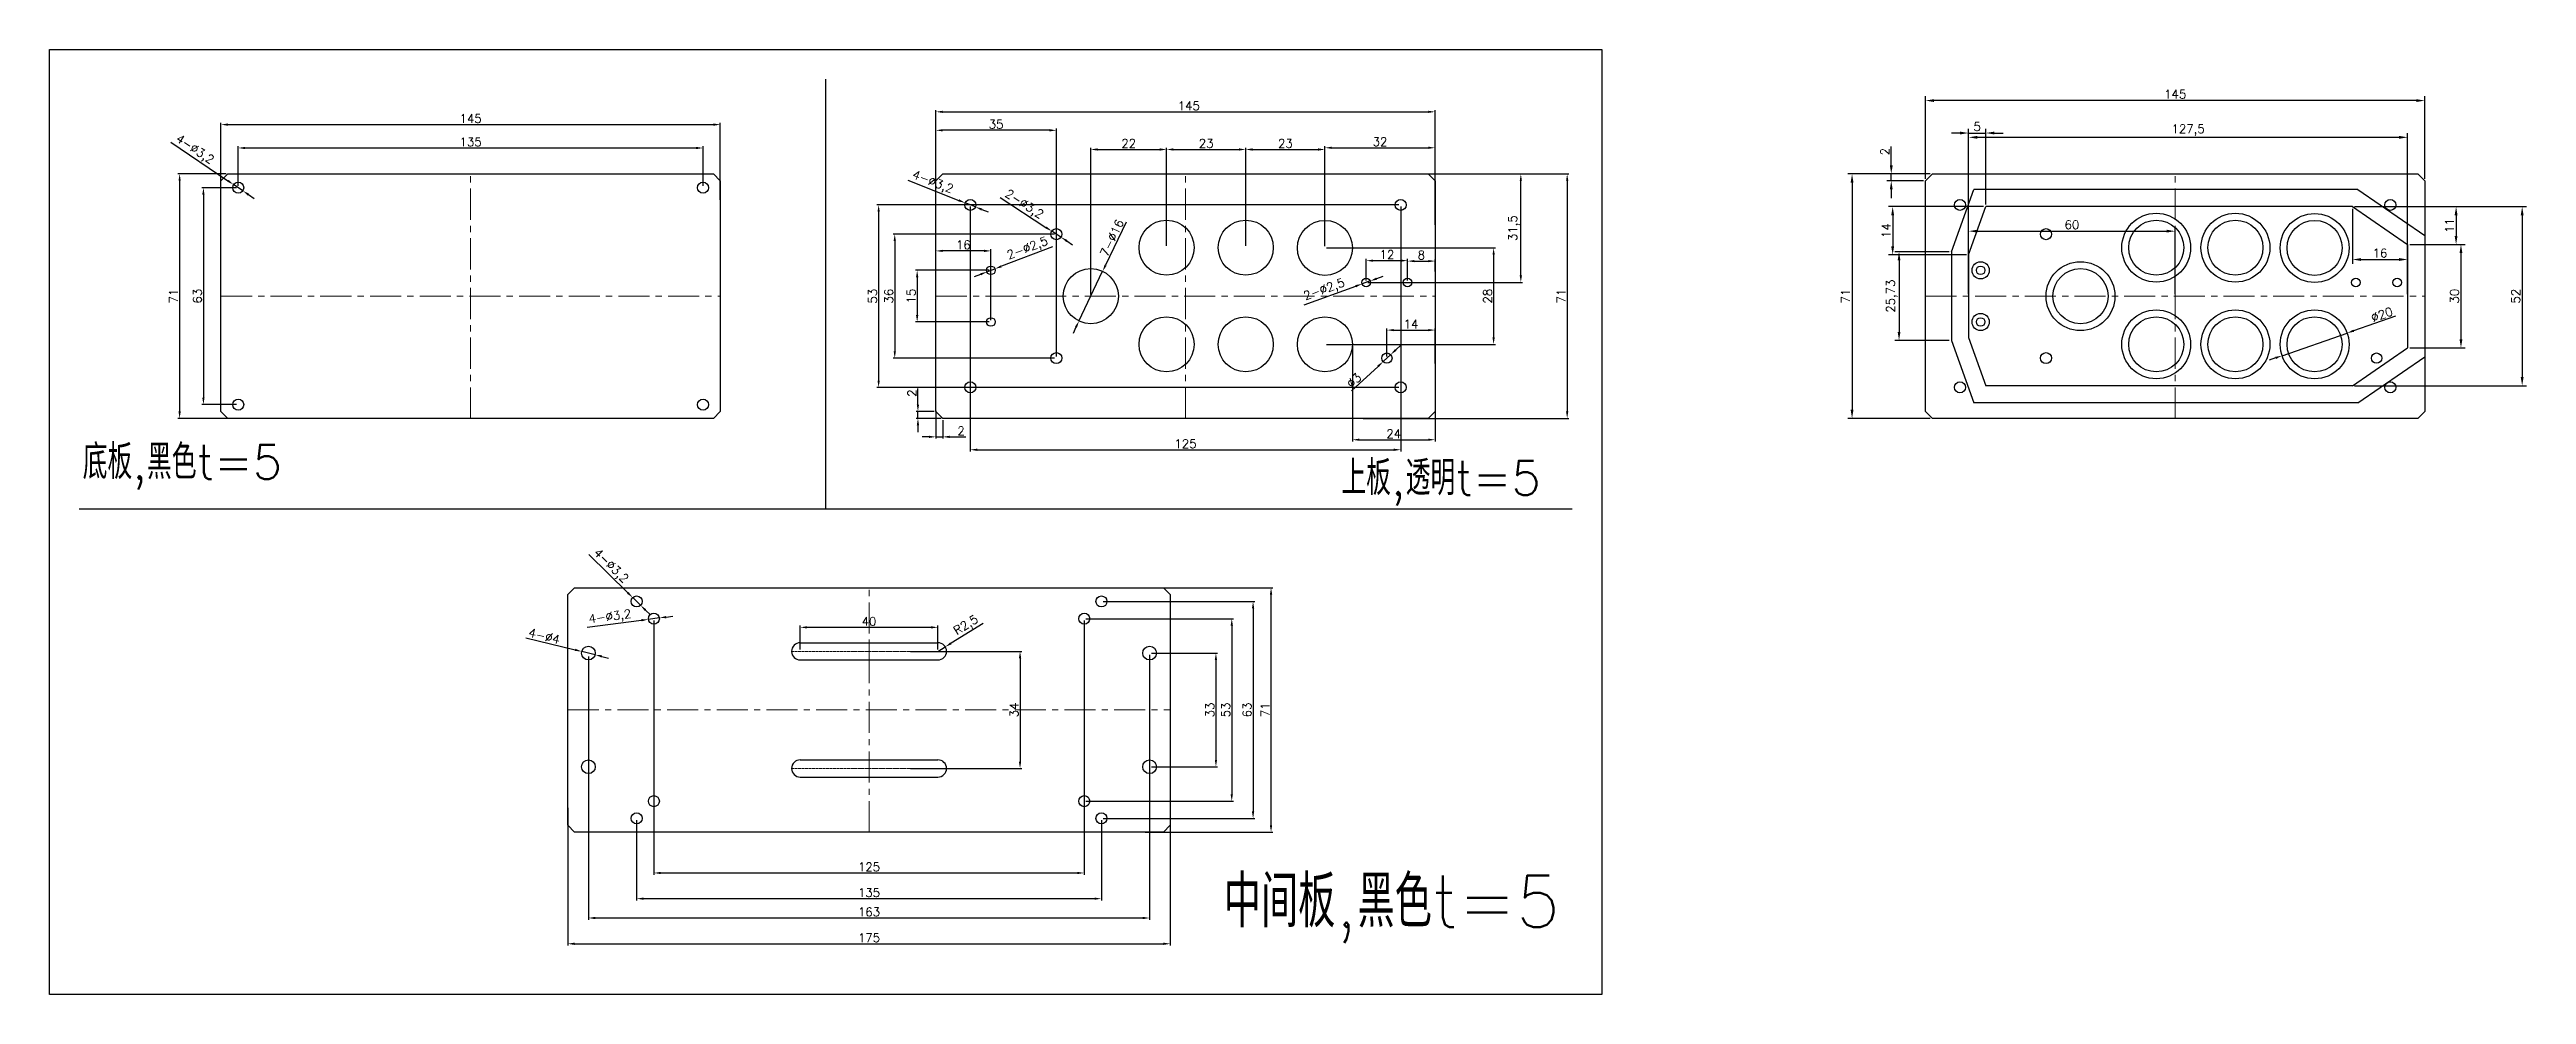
# Model space of a CAD drawing. Header units: millimetres. Extents: x 781 to 1894, y 658 to 940.
# Drawn here: x 1174 to 1894, y 658 to 933 of the extents above; entities that cross this region are included whole.
import ezdxf

# ---------------------------------------------------------------- set-up
doc = ezdxf.new("R2010")
doc.units = ezdxf.units.MM
doc.linetypes.add('CENTER', pattern=[50.8, 31.75, -6.35, 6.35, -6.35])
for name, color, linetype, lineweight in [('dim', 82, 'Continuous', 9), ('上板', 130, 'Continuous', 30), ('中心线', 10, 'Continuous', 13), ('中间板', 52, 'Continuous', 30), ('底板', 130, 'Continuous', 30)]:
    doc.layers.add(name, color=color, linetype=linetype, lineweight=lineweight)
doc.styles.get("Standard").update_dxf_attribs({"font": 'txt', "bigfont": 'gbcbig.shx'})
doc.dimstyles.new('ISO-25', dxfattribs={"dimtxt": 2.5, "dimasz": 2.5, "dimexe": 1.25, "dimexo": 0.625, "dimtad": 1, "dimtxsty": 'Standard', "dimcen": 2.5, "dimadec": 0, "dimazin": 0, "dimtfac": 1, "dimtmove": 0, "dimatfit": 3, "dimfxl": 1, "dimarcsym": 0})

msp = doc.modelspace()

# ---------------------------------------------------------------- texts
at = {"layer": '上板', "width": 118.1754, "attachment_point": 1}
for s, insert, char_height in [('底板,黑色t=5', (1183.808, 818.011), 10), ('上板,透明t=5', (1549.37, 813.365), 10), ('中间板,黑色t=5', (1515.23, 692.859), 15)]:
    msp.add_mtext(s, dxfattribs=dict(at, insert=insert, char_height=char_height))

# ---------------------------------------------------------------- blocks, each defined once
blk = doc.blocks.new('*D35')
at = {"layer": 'Defpoints', "color": 0}
for p in [(1499.7, 731.97), (1324.7, 713.06), (1499.7, 673.06)]:
    blk.add_point(p, dxfattribs=at)
at = {"layer": 'dim', "color": 211, "lineweight": -2}
for p, q in [((1499.7, 731.47), (1499.7, 672.56)), ((1324.7, 712.56), (1324.7, 672.56))]:
    blk.add_line(p, q, dxfattribs=at)
at = {"layer": 'dim', "color": 0, "lineweight": -2}
blk.add_line((1326.7, 673.06), (1497.7, 673.06), dxfattribs=at)
at = {"layer": 'dim', "color": 0}
for points in [[(1326.7, 673.39), (1326.7, 672.72), (1324.7, 673.06)], [(1497.7, 673.39), (1497.7, 672.72), (1499.7, 673.06)]]:
    blk.add_solid(points, dxfattribs=at)
at = {"layer": 'dim', "color": 0, "insert": (1412.2, 674.81), "char_height": 2.5, "attachment_point": 5}
blk.add_mtext('175', dxfattribs=at)
blk = doc.blocks.new('*D36')
at = {"layer": 'Defpoints', "color": 0}
for p in [(1491.92, 776.48), (1528.96, 776.48), (1491.93, 705.48)]:
    blk.add_point(p, dxfattribs=at)
at = {"layer": 'dim', "color": 211, "lineweight": -2}
for p, q in [((1492.42, 776.48), (1529.46, 776.48)), ((1492.43, 705.48), (1529.46, 705.48))]:
    blk.add_line(p, q, dxfattribs=at)
at = {"layer": 'dim', "color": 0, "lineweight": -2}
blk.add_line((1528.96, 707.48), (1528.96, 774.48), dxfattribs=at)
at = {"layer": 'dim', "color": 0}
for points in [[(1528.62, 774.48), (1529.29, 774.48), (1528.96, 776.48)], [(1528.62, 707.48), (1529.29, 707.48), (1528.96, 705.48)]]:
    blk.add_solid(points, dxfattribs=at)
at = {"layer": 'dim', "color": 0, "insert": (1527.21, 741), "char_height": 2.5, "attachment_point": 5, "rotation": 90}
blk.add_mtext('71', dxfattribs=at)
blk = doc.blocks.new('*D37')
at = {"layer": 'Defpoints', "color": 0}
for p in [(1348.11, 767.27), (1351.29, 767.68)]:
    blk.add_point(p, dxfattribs=at)
at = {"layer": 'dim', "color": 0, "lineweight": -2}
for p, q in [((1330.34, 764.98), (1346.13, 767.02)), ((1351.29, 767.68), (1348.11, 767.27)), ((1353.27, 767.94), (1355.25, 768.2))]:
    blk.add_line(p, q, dxfattribs=at)
at = {"layer": 'dim', "color": 0}
for points in [[(1346.09, 767.35), (1346.17, 766.69), (1348.11, 767.27)], [(1353.23, 768.27), (1353.31, 767.61), (1351.29, 767.68)]]:
    blk.add_solid(points, dxfattribs=at)
at = {"layer": 'dim', "color": 0, "insert": (1336.99, 767.81), "char_height": 2.5, "attachment_point": 5, "rotation": 7.36606}
blk.add_mtext('4-∅3,2', dxfattribs=at)
blk = doc.blocks.new('*D28')
at = {"layer": 'Defpoints', "color": 0}
for p in [(1392.2, 764.95), (1392.2, 757.98), (1432.2, 757.98)]:
    blk.add_point(p, dxfattribs=at)
at = {"layer": 'dim', "color": 211, "lineweight": -2}
for p, q in [((1392.2, 758.48), (1392.2, 765.45)), ((1432.2, 758.48), (1432.2, 765.45))]:
    blk.add_line(p, q, dxfattribs=at)
at = {"layer": 'dim', "color": 0, "lineweight": -2}
blk.add_line((1430.2, 764.95), (1394.2, 764.95), dxfattribs=at)
at = {"layer": 'dim', "color": 0}
for points in [[(1394.2, 765.29), (1394.2, 764.62), (1392.2, 764.95)], [(1430.2, 765.29), (1430.2, 764.62), (1432.2, 764.95)]]:
    blk.add_solid(points, dxfattribs=at)
at = {"layer": 'dim', "color": 0, "insert": (1412.2, 766.7), "char_height": 2.5, "attachment_point": 5}
blk.add_mtext('40', dxfattribs=at)
blk = doc.blocks.new('*D29')
at = {"layer": 'Defpoints', "color": 0}
for p in [(1432.2, 757.98), (1434.33, 759.29)]:
    blk.add_point(p, dxfattribs=at)
at = {"layer": 'dim', "color": 0, "lineweight": -2}
for p, q in [((1445.3, 766.1), (1436.03, 760.35)), ((1432.2, 757.98), (1434.33, 759.29))]:
    blk.add_line(p, q, dxfattribs=at)
at = {"layer": 'dim', "color": 0}
blk.add_solid([(1435.85, 760.63), (1436.2, 760.06), (1434.33, 759.29)], dxfattribs=at)
at = {"layer": 'dim', "color": 0, "insert": (1440.48, 765.41), "char_height": 2.5, "attachment_point": 5, "rotation": 31.78069}
blk.add_mtext('R2,5', dxfattribs=at)
blk = doc.blocks.new('*D30')
at = {"layer": 'Defpoints', "color": 0}
for p in [(1423.7, 757.98), (1423.7, 723.98), (1456.06, 723.98)]:
    blk.add_point(p, dxfattribs=at)
at = {"layer": 'dim', "color": 211, "lineweight": -2}
for p, q in [((1424.2, 757.98), (1456.56, 757.98)), ((1424.2, 723.98), (1456.56, 723.98))]:
    blk.add_line(p, q, dxfattribs=at)
at = {"layer": 'dim', "color": 0, "lineweight": -2}
blk.add_line((1456.06, 755.98), (1456.06, 725.98), dxfattribs=at)
at = {"layer": 'dim', "color": 0}
for points in [[(1455.72, 755.98), (1456.39, 755.98), (1456.06, 757.98)], [(1455.72, 725.98), (1456.39, 725.98), (1456.06, 723.98)]]:
    blk.add_solid(points, dxfattribs=at)
at = {"layer": 'dim', "color": 0, "insert": (1454.31, 740.98), "char_height": 2.5, "attachment_point": 5, "rotation": 90}
blk.add_mtext('34', dxfattribs=at)
blk = doc.blocks.new('*D31')
at = {"layer": 'Defpoints', "color": 0}
for p in [(1493.7, 757.48), (1493.7, 724.48), (1512.95, 724.48)]:
    blk.add_point(p, dxfattribs=at)
at = {"layer": 'dim', "color": 211, "lineweight": -2}
for p, q in [((1494.2, 757.48), (1513.45, 757.48)), ((1494.2, 724.48), (1513.45, 724.48))]:
    blk.add_line(p, q, dxfattribs=at)
at = {"layer": 'dim', "color": 0, "lineweight": -2}
blk.add_line((1512.95, 755.48), (1512.95, 726.48), dxfattribs=at)
at = {"layer": 'dim', "color": 0}
for points in [[(1512.62, 755.48), (1513.28, 755.48), (1512.95, 757.48)], [(1512.62, 726.48), (1513.28, 726.48), (1512.95, 724.48)]]:
    blk.add_solid(points, dxfattribs=at)
at = {"layer": 'dim', "color": 0, "insert": (1511.2, 740.98), "char_height": 2.5, "attachment_point": 5, "rotation": 90}
blk.add_mtext('33', dxfattribs=at)
blk = doc.blocks.new('*D32')
at = {"layer": 'Defpoints', "color": 0}
for p in [(1474.7, 767.48), (1474.7, 714.48), (1517.55, 714.48)]:
    blk.add_point(p, dxfattribs=at)
at = {"layer": 'dim', "color": 211, "lineweight": -2}
for p, q in [((1475.2, 767.48), (1518.05, 767.48)), ((1475.2, 714.48), (1518.05, 714.48))]:
    blk.add_line(p, q, dxfattribs=at)
at = {"layer": 'dim', "color": 0, "lineweight": -2}
blk.add_line((1517.55, 765.48), (1517.55, 716.48), dxfattribs=at)
at = {"layer": 'dim', "color": 0}
for points in [[(1517.21, 765.48), (1517.88, 765.48), (1517.55, 767.48)], [(1517.21, 716.48), (1517.88, 716.48), (1517.55, 714.48)]]:
    blk.add_solid(points, dxfattribs=at)
at = {"layer": 'dim', "color": 0, "insert": (1515.8, 740.98), "char_height": 2.5, "attachment_point": 5, "rotation": 90}
blk.add_mtext('53', dxfattribs=at)
blk = doc.blocks.new('*D33')
at = {"layer": 'Defpoints', "color": 0}
for p in [(1349.7, 767.48), (1474.7, 767.48), (1474.7, 693.62)]:
    blk.add_point(p, dxfattribs=at)
at = {"layer": 'dim', "color": 211, "lineweight": -2}
for p, q in [((1349.7, 766.98), (1349.7, 693.12)), ((1474.7, 766.98), (1474.7, 693.12))]:
    blk.add_line(p, q, dxfattribs=at)
at = {"layer": 'dim', "color": 0, "lineweight": -2}
blk.add_line((1351.7, 693.62), (1472.7, 693.62), dxfattribs=at)
at = {"layer": 'dim', "color": 0}
for points in [[(1351.7, 693.96), (1351.7, 693.29), (1349.7, 693.62)], [(1472.7, 693.96), (1472.7, 693.29), (1474.7, 693.62)]]:
    blk.add_solid(points, dxfattribs=at)
at = {"layer": 'dim', "color": 0, "insert": (1412.2, 695.37), "char_height": 2.5, "attachment_point": 5}
blk.add_mtext('125', dxfattribs=at)
blk = doc.blocks.new('*D34')
at = {"layer": 'Defpoints', "color": 0}
for p in [(1330.7, 756.98), (1493.7, 757.48), (1493.7, 680.55)]:
    blk.add_point(p, dxfattribs=at)
at = {"layer": 'dim', "color": 211, "lineweight": -2}
for p, q in [((1330.7, 756.48), (1330.7, 680.05)), ((1493.7, 756.98), (1493.7, 680.05))]:
    blk.add_line(p, q, dxfattribs=at)
at = {"layer": 'dim', "color": 0, "lineweight": -2}
blk.add_line((1332.7, 680.55), (1491.7, 680.55), dxfattribs=at)
at = {"layer": 'dim', "color": 0}
for points in [[(1332.7, 680.88), (1332.7, 680.21), (1330.7, 680.55)], [(1491.7, 680.88), (1491.7, 680.21), (1493.7, 680.55)]]:
    blk.add_solid(points, dxfattribs=at)
at = {"layer": 'dim', "color": 0, "insert": (1412.2, 682.3), "char_height": 2.5, "attachment_point": 5}
blk.add_mtext('163', dxfattribs=at)
blk = doc.blocks.new('*D61')
at = {"layer": 'Defpoints', "color": 0}
for p in [(1480.05, 868.37), (1473.16, 853.93)]:
    blk.add_point(p, dxfattribs=at)
at = {"layer": 'dim', "color": 0, "lineweight": -2}
for p, q in [((1486.86, 882.66), (1480.91, 870.18)), ((1473.16, 853.93), (1480.05, 868.37)), ((1472.3, 852.12), (1471.44, 850.32))]:
    blk.add_line(p, q, dxfattribs=at)
at = {"layer": 'dim', "color": 0}
for points in [[(1480.61, 870.32), (1481.21, 870.03), (1480.05, 868.37)], [(1472, 852.27), (1472.6, 851.98), (1473.16, 853.93)]]:
    blk.add_solid(points, dxfattribs=at)
at = {"layer": 'dim', "color": 0, "insert": (1482.74, 878.07), "char_height": 2.5, "attachment_point": 5, "rotation": 64.5114}
blk.add_mtext('7-∅16', dxfattribs=at)
blk = doc.blocks.new('*D62')
at = {"layer": 'Defpoints', "color": 0}
for p in [(1440.12, 888.24), (1443.09, 887.06)]:
    blk.add_point(p, dxfattribs=at)
at = {"layer": 'dim', "color": 0, "lineweight": -2}
for p, q in [((1423.46, 894.83), (1438.26, 888.97)), ((1443.09, 887.06), (1440.12, 888.24)), ((1444.95, 886.32), (1446.81, 885.59))]:
    blk.add_line(p, q, dxfattribs=at)
at = {"layer": 'dim', "color": 0}
for points in [[(1438.38, 889.28), (1438.14, 888.66), (1440.12, 888.24)], [(1445.08, 886.63), (1444.83, 886.01), (1443.09, 887.06)]]:
    blk.add_solid(points, dxfattribs=at)
at = {"layer": 'dim', "color": 0, "insert": (1430.65, 894.09), "char_height": 2.5, "attachment_point": 5, "rotation": 338.39627}
blk.add_mtext('4-∅3,2', dxfattribs=at)
blk = doc.blocks.new('*D63')
at = {"layer": 'Defpoints', "color": 0}
for p in [(1465.27, 880.02), (1467.95, 878.28)]:
    blk.add_point(p, dxfattribs=at)
at = {"layer": 'dim', "color": 0, "lineweight": -2}
for p, q in [((1450.26, 889.8), (1463.59, 881.11)), ((1467.95, 878.28), (1465.27, 880.02)), ((1469.62, 877.18), (1471.3, 876.09))]:
    blk.add_line(p, q, dxfattribs=at)
at = {"layer": 'dim', "color": 0}
for points in [[(1463.77, 881.39), (1463.41, 880.83), (1465.27, 880.02)], [(1469.81, 877.46), (1469.44, 876.9), (1467.95, 878.28)]]:
    blk.add_solid(points, dxfattribs=at)
at = {"layer": 'dim', "color": 0, "insert": (1457.15, 887.65), "char_height": 2.5, "attachment_point": 5, "rotation": 326.90959}
blk.add_mtext('2-∅3,2', dxfattribs=at)
blk = doc.blocks.new('*D66')
at = {"layer": 'Defpoints', "color": 0}
for p in [(1466.61, 879.15), (1419.67, 843.15), (1466.61, 843.15)]:
    blk.add_point(p, dxfattribs=at)
at = {"layer": 'dim', "color": 211, "lineweight": -2}
for p, q in [((1466.11, 879.15), (1419.17, 879.15)), ((1466.11, 843.15), (1419.17, 843.15))]:
    blk.add_line(p, q, dxfattribs=at)
at = {"layer": 'dim', "color": 0, "lineweight": -2}
blk.add_line((1419.67, 877.15), (1419.67, 845.15), dxfattribs=at)
at = {"layer": 'dim', "color": 0}
for points in [[(1419.34, 877.15), (1420, 877.15), (1419.67, 879.15)], [(1419.34, 845.15), (1420, 845.15), (1419.67, 843.15)]]:
    blk.add_solid(points, dxfattribs=at)
at = {"layer": 'dim', "color": 0, "insert": (1417.92, 861.15), "char_height": 2.5, "attachment_point": 5, "rotation": 90}
blk.add_mtext('36', dxfattribs=at)
blk = doc.blocks.new('*D67')
at = {"layer": 'Defpoints', "color": 0}
for p in [(1447.62, 868.65), (1426.18, 853.65), (1447.61, 853.65)]:
    blk.add_point(p, dxfattribs=at)
at = {"layer": 'dim', "color": 211, "lineweight": -2}
for p, q in [((1447.12, 868.65), (1425.68, 868.65)), ((1447.11, 853.65), (1425.68, 853.65))]:
    blk.add_line(p, q, dxfattribs=at)
at = {"layer": 'dim', "color": 0, "lineweight": -2}
blk.add_line((1426.18, 866.65), (1426.18, 855.65), dxfattribs=at)
at = {"layer": 'dim', "color": 0}
for points in [[(1425.84, 866.65), (1426.51, 866.65), (1426.18, 868.65)], [(1425.84, 855.65), (1426.51, 855.65), (1426.18, 853.65)]]:
    blk.add_solid(points, dxfattribs=at)
at = {"layer": 'dim', "color": 0, "insert": (1424.43, 861.15), "char_height": 2.5, "attachment_point": 5, "rotation": 90}
blk.add_mtext('15', dxfattribs=at)
blk = doc.blocks.new('*D69')
at = {"layer": 'Defpoints', "color": 0}
for p in [(1441.61, 887.65), (1566.61, 887.65), (1566.61, 816.54)]:
    blk.add_point(p, dxfattribs=at)
at = {"layer": 'dim', "color": 211, "lineweight": -2}
for p, q in [((1441.61, 887.15), (1441.61, 816.04)), ((1566.61, 887.15), (1566.61, 816.04))]:
    blk.add_line(p, q, dxfattribs=at)
at = {"layer": 'dim', "color": 0, "lineweight": -2}
blk.add_line((1443.61, 816.54), (1564.61, 816.54), dxfattribs=at)
at = {"layer": 'dim', "color": 0}
for points in [[(1443.61, 816.87), (1443.61, 816.2), (1441.61, 816.54)], [(1564.61, 816.87), (1564.61, 816.2), (1566.61, 816.54)]]:
    blk.add_solid(points, dxfattribs=at)
at = {"layer": 'dim', "color": 0, "insert": (1504.11, 818.29), "char_height": 2.5, "attachment_point": 5}
blk.add_mtext('125', dxfattribs=at)
blk = doc.blocks.new('*D70')
at = {"layer": 'Defpoints', "color": 0}
for p in [(1431.61, 909.31), (1431.61, 854.15), (1466.61, 843.15)]:
    blk.add_point(p, dxfattribs=at)
at = {"layer": 'dim', "color": 211, "lineweight": -2}
for p, q in [((1431.61, 854.65), (1431.61, 909.81)), ((1466.61, 843.65), (1466.61, 909.81))]:
    blk.add_line(p, q, dxfattribs=at)
at = {"layer": 'dim', "color": 0, "lineweight": -2}
blk.add_line((1464.61, 909.31), (1433.61, 909.31), dxfattribs=at)
at = {"layer": 'dim', "color": 0}
for points in [[(1433.61, 909.65), (1433.61, 908.98), (1431.61, 909.31)], [(1464.61, 909.65), (1464.61, 908.98), (1466.61, 909.31)]]:
    blk.add_solid(points, dxfattribs=at)
at = {"layer": 'dim', "color": 0, "insert": (1449.11, 911.06), "char_height": 2.5, "attachment_point": 5}
blk.add_mtext('35', dxfattribs=at)
blk = doc.blocks.new('*D71')
at = {"layer": 'Defpoints', "color": 0}
for p in [(1568.61, 871.46), (1556.61, 865.15), (1568.61, 865.15)]:
    blk.add_point(p, dxfattribs=at)
at = {"layer": 'dim', "color": 211, "lineweight": -2}
for p, q in [((1556.61, 865.65), (1556.61, 871.96)), ((1568.61, 865.65), (1568.61, 871.96))]:
    blk.add_line(p, q, dxfattribs=at)
at = {"layer": 'dim', "color": 0, "lineweight": -2}
blk.add_line((1558.61, 871.46), (1566.61, 871.46), dxfattribs=at)
at = {"layer": 'dim', "color": 0}
for points in [[(1558.61, 871.79), (1558.61, 871.13), (1556.61, 871.46)], [(1566.61, 871.79), (1566.61, 871.13), (1568.61, 871.46)]]:
    blk.add_solid(points, dxfattribs=at)
at = {"layer": 'dim', "color": 0, "insert": (1562.61, 873.21), "char_height": 2.5, "attachment_point": 5}
blk.add_mtext('12', dxfattribs=at)
blk = doc.blocks.new('*D72')
at = {"layer": 'Defpoints', "color": 0}
for p in [(1576.61, 871.33), (1568.61, 865.15), (1576.61, 867.78)]:
    blk.add_point(p, dxfattribs=at)
at = {"layer": 'dim', "color": 211, "lineweight": -2}
for p, q in [((1568.61, 865.65), (1568.61, 871.83)), ((1576.61, 868.28), (1576.61, 871.83))]:
    blk.add_line(p, q, dxfattribs=at)
at = {"layer": 'dim', "color": 0, "lineweight": -2}
blk.add_line((1570.61, 871.33), (1574.61, 871.33), dxfattribs=at)
at = {"layer": 'dim', "color": 0}
for points in [[(1570.61, 871.66), (1570.61, 870.99), (1568.61, 871.33)], [(1574.61, 871.66), (1574.61, 870.99), (1576.61, 871.33)]]:
    blk.add_solid(points, dxfattribs=at)
at = {"layer": 'dim', "color": 0, "insert": (1572.61, 873.08), "char_height": 2.5, "attachment_point": 5}
blk.add_mtext('8', dxfattribs=at)
blk = doc.blocks.new('*D73')
at = {"layer": 'Defpoints', "color": 0}
for p in [(1498.61, 903.74), (1498.61, 875.23), (1476.61, 861.15)]:
    blk.add_point(p, dxfattribs=at)
at = {"layer": 'dim', "color": 211, "lineweight": -2}
for p, q in [((1476.61, 861.65), (1476.61, 904.24)), ((1498.61, 875.73), (1498.61, 904.24))]:
    blk.add_line(p, q, dxfattribs=at)
at = {"layer": 'dim', "color": 0, "lineweight": -2}
blk.add_line((1478.61, 903.74), (1496.61, 903.74), dxfattribs=at)
at = {"layer": 'dim', "color": 0}
for points in [[(1478.61, 904.08), (1478.61, 903.41), (1476.61, 903.74)], [(1496.61, 904.08), (1496.61, 903.41), (1498.61, 903.74)]]:
    blk.add_solid(points, dxfattribs=at)
at = {"layer": 'dim', "color": 0, "insert": (1487.61, 905.49), "char_height": 2.5, "attachment_point": 5}
blk.add_mtext('22', dxfattribs=at)
blk = doc.blocks.new('*D74')
at = {"layer": 'Defpoints', "color": 0}
for p in [(1521.61, 903.74), (1498.61, 875.23), (1521.61, 875.23)]:
    blk.add_point(p, dxfattribs=at)
at = {"layer": 'dim', "color": 211, "lineweight": -2}
for p, q in [((1498.61, 875.73), (1498.61, 904.24)), ((1521.61, 875.73), (1521.61, 904.24))]:
    blk.add_line(p, q, dxfattribs=at)
at = {"layer": 'dim', "color": 0, "lineweight": -2}
blk.add_line((1500.61, 903.74), (1519.61, 903.74), dxfattribs=at)
at = {"layer": 'dim', "color": 0}
for points in [[(1500.61, 904.08), (1500.61, 903.41), (1498.61, 903.74)], [(1519.61, 904.08), (1519.61, 903.41), (1521.61, 903.74)]]:
    blk.add_solid(points, dxfattribs=at)
at = {"layer": 'dim', "color": 0, "insert": (1510.11, 905.49), "char_height": 2.5, "attachment_point": 5}
blk.add_mtext('23', dxfattribs=at)
blk = doc.blocks.new('*D75')
at = {"layer": 'Defpoints', "color": 0}
for p in [(1544.61, 903.74), (1521.61, 875.23), (1544.61, 875.15)]:
    blk.add_point(p, dxfattribs=at)
at = {"layer": 'dim', "color": 211, "lineweight": -2}
for p, q in [((1521.61, 875.73), (1521.61, 904.24)), ((1544.61, 875.65), (1544.61, 904.24))]:
    blk.add_line(p, q, dxfattribs=at)
at = {"layer": 'dim', "color": 0, "lineweight": -2}
blk.add_line((1523.61, 903.74), (1542.61, 903.74), dxfattribs=at)
at = {"layer": 'dim', "color": 0}
for points in [[(1523.61, 904.08), (1523.61, 903.41), (1521.61, 903.74)], [(1542.61, 904.08), (1542.61, 903.41), (1544.61, 903.74)]]:
    blk.add_solid(points, dxfattribs=at)
at = {"layer": 'dim', "color": 0, "insert": (1533.11, 905.49), "char_height": 2.5, "attachment_point": 5}
blk.add_mtext('23', dxfattribs=at)
blk = doc.blocks.new('*D76')
at = {"layer": 'Defpoints', "color": 0}
for p in [(1576.61, 904.24), (1576.61, 890.82), (1544.61, 875.15)]:
    blk.add_point(p, dxfattribs=at)
at = {"layer": 'dim', "color": 211, "lineweight": -2}
for p, q in [((1544.61, 875.65), (1544.61, 904.74)), ((1576.61, 891.32), (1576.61, 904.74))]:
    blk.add_line(p, q, dxfattribs=at)
at = {"layer": 'dim', "color": 0, "lineweight": -2}
blk.add_line((1546.61, 904.24), (1574.61, 904.24), dxfattribs=at)
at = {"layer": 'dim', "color": 0}
for points in [[(1546.61, 904.58), (1546.61, 903.91), (1544.61, 904.24)], [(1574.61, 904.58), (1574.61, 903.91), (1576.61, 904.24)]]:
    blk.add_solid(points, dxfattribs=at)
at = {"layer": 'dim', "color": 0, "insert": (1560.61, 905.99), "char_height": 2.5, "attachment_point": 5}
blk.add_mtext('32', dxfattribs=at)
blk = doc.blocks.new('*D77')
at = {"layer": 'Defpoints', "color": 0}
for p in [(1576.61, 896.65), (1601.5, 896.65), (1556.61, 865.15)]:
    blk.add_point(p, dxfattribs=at)
at = {"layer": 'dim', "color": 211, "lineweight": -2}
for p, q in [((1577.11, 896.65), (1602, 896.65)), ((1557.11, 865.15), (1602, 865.15))]:
    blk.add_line(p, q, dxfattribs=at)
at = {"layer": 'dim', "color": 0, "lineweight": -2}
blk.add_line((1601.5, 867.15), (1601.5, 894.65), dxfattribs=at)
at = {"layer": 'dim', "color": 0}
for points in [[(1601.17, 894.65), (1601.83, 894.65), (1601.5, 896.65)], [(1601.17, 867.15), (1601.83, 867.15), (1601.5, 865.15)]]:
    blk.add_solid(points, dxfattribs=at)
at = {"layer": 'dim', "color": 0, "insert": (1599.54, 880.9), "char_height": 2.5, "attachment_point": 5, "rotation": 90}
blk.add_mtext('31,5', dxfattribs=at)
blk = doc.blocks.new('*D78')
at = {"layer": 'Defpoints', "color": 0}
for p in [(1561.51, 842.13), (1563.71, 844.17)]:
    blk.add_point(p, dxfattribs=at)
at = {"layer": 'dim', "color": 0, "lineweight": -2}
for p, q in [((1563.71, 844.17), (1561.51, 842.13)), ((1565.17, 845.53), (1566.63, 846.89)), ((1552.36, 833.62), (1560.04, 840.76))]:
    blk.add_line(p, q, dxfattribs=at)
at = {"layer": 'dim', "color": 0}
for points in [[(1559.82, 841.01), (1560.27, 840.52), (1561.51, 842.13)], [(1564.94, 845.78), (1565.4, 845.29), (1563.71, 844.17)]]:
    blk.add_solid(points, dxfattribs=at)
at = {"layer": 'dim', "color": 0, "insert": (1553.06, 836.66), "char_height": 2.5, "attachment_point": 5, "rotation": 42.92917}
blk.add_mtext('∅3', dxfattribs=at)
blk = doc.blocks.new('*D79')
at = {"layer": 'Defpoints', "color": 0}
for p in [(1576.61, 851.29), (1562.61, 843.15), (1576.61, 841.05)]:
    blk.add_point(p, dxfattribs=at)
at = {"layer": 'dim', "color": 211, "lineweight": -2}
for p, q in [((1562.61, 843.65), (1562.61, 851.79)), ((1576.61, 841.55), (1576.61, 851.79))]:
    blk.add_line(p, q, dxfattribs=at)
at = {"layer": 'dim', "color": 0, "lineweight": -2}
blk.add_line((1564.61, 851.29), (1574.61, 851.29), dxfattribs=at)
at = {"layer": 'dim', "color": 0}
for points in [[(1564.61, 851.62), (1564.61, 850.95), (1562.61, 851.29)], [(1574.61, 851.62), (1574.61, 850.95), (1576.61, 851.29)]]:
    blk.add_solid(points, dxfattribs=at)
at = {"layer": 'dim', "color": 0, "insert": (1569.61, 853.04), "char_height": 2.5, "attachment_point": 5}
blk.add_mtext('14', dxfattribs=at)
blk = doc.blocks.new('*D82')
at = {"layer": 'Defpoints', "color": 0}
for p in [(1576.61, 914.68), (1431.61, 896.02), (1576.61, 881.41)]:
    blk.add_point(p, dxfattribs=at)
at = {"layer": 'dim', "color": 211, "lineweight": -2}
for p, q in [((1431.61, 896.52), (1431.61, 915.18)), ((1576.61, 881.91), (1576.61, 915.18))]:
    blk.add_line(p, q, dxfattribs=at)
at = {"layer": 'dim', "color": 0, "lineweight": -2}
blk.add_line((1433.61, 914.68), (1574.61, 914.68), dxfattribs=at)
at = {"layer": 'dim', "color": 0}
for points in [[(1433.61, 915.01), (1433.61, 914.35), (1431.61, 914.68)], [(1574.61, 915.01), (1574.61, 914.35), (1576.61, 914.68)]]:
    blk.add_solid(points, dxfattribs=at)
at = {"layer": 'dim', "color": 0, "insert": (1505.07, 916.43), "char_height": 2.5, "attachment_point": 5}
blk.add_mtext('145', dxfattribs=at)
blk = doc.blocks.new('*D94')
at = {"layer": 'Defpoints', "color": 0}
for p in [(1368.98, 910.97), (1223.98, 890.43), (1368.98, 888.6)]:
    blk.add_point(p, dxfattribs=at)
at = {"layer": 'dim', "color": 211, "lineweight": -2}
for p, q in [((1223.98, 890.93), (1223.98, 911.47)), ((1368.98, 889.1), (1368.98, 911.47))]:
    blk.add_line(p, q, dxfattribs=at)
at = {"layer": 'dim', "color": 0, "lineweight": -2}
blk.add_line((1225.98, 910.97), (1366.98, 910.97), dxfattribs=at)
at = {"layer": 'dim', "color": 0}
for points in [[(1225.98, 911.3), (1225.98, 910.64), (1223.98, 910.97)], [(1366.98, 911.3), (1366.98, 910.64), (1368.98, 910.97)]]:
    blk.add_solid(points, dxfattribs=at)
at = {"layer": 'dim', "color": 0, "insert": (1296.48, 912.72), "char_height": 2.5, "attachment_point": 5}
blk.add_mtext('145', dxfattribs=at)
blk = doc.blocks.new('*D95')
at = {"layer": 'Defpoints', "color": 0}
for p in [(1225.98, 896.65), (1211.97, 825.65), (1230.64, 825.65)]:
    blk.add_point(p, dxfattribs=at)
at = {"layer": 'dim', "color": 211, "lineweight": -2}
for p, q in [((1225.48, 896.65), (1211.47, 896.65)), ((1230.14, 825.65), (1211.47, 825.65))]:
    blk.add_line(p, q, dxfattribs=at)
at = {"layer": 'dim', "color": 0, "lineweight": -2}
blk.add_line((1211.97, 894.65), (1211.97, 827.65), dxfattribs=at)
at = {"layer": 'dim', "color": 0}
for points in [[(1211.63, 894.65), (1212.3, 894.65), (1211.97, 896.65)], [(1211.63, 827.65), (1212.3, 827.65), (1211.97, 825.65)]]:
    blk.add_solid(points, dxfattribs=at)
at = {"layer": 'dim', "color": 0, "insert": (1210.22, 861.15), "char_height": 2.5, "attachment_point": 5, "rotation": 90}
blk.add_mtext('71', dxfattribs=at)
blk = doc.blocks.new('*D98')
at = {"layer": 'Defpoints', "color": 0}
for p in [(1559.07, 896.65), (1566.61, 887.65), (1414.98, 834.65), (1566.61, 834.65), (1555.17, 825.65), (1614.96, 825.65)]:
    blk.add_point(p, dxfattribs=at)
at = {"layer": 'dim', "color": 0, "lineweight": -2}
for p, q in [((1559.57, 896.65), (1615.46, 896.65)), ((1614.96, 894.65), (1614.96, 827.65)), ((1566.11, 887.65), (1414.48, 887.65)), ((1414.98, 885.65), (1414.98, 836.65)), ((1566.11, 834.65), (1414.48, 834.65)), ((1555.67, 825.65), (1615.46, 825.65))]:
    blk.add_line(p, q, dxfattribs=at)
at = {"layer": 'dim', "color": 0}
for points in [[(1614.63, 894.65), (1615.3, 894.65), (1614.96, 896.65)], [(1414.65, 885.65), (1415.32, 885.65), (1414.98, 887.65)], [(1414.65, 836.65), (1415.32, 836.65), (1414.98, 834.65)], [(1614.63, 827.65), (1615.3, 827.65), (1614.96, 825.65)]]:
    blk.add_solid(points, dxfattribs=at)
at = {"layer": 'dim', "color": 0, "char_height": 2.5, "attachment_point": 5, "rotation": 90}
for s, insert in [('53', (1413.23, 861.15)), ('71', (1613.21, 861.15))]:
    blk.add_mtext(s, dxfattribs=dict(at, insert=insert))
blk = doc.blocks.new('*D99')
at = {"layer": 'Defpoints', "color": 0}
for p in [(1227.65, 893.54), (1230.3, 891.75), (1552.61, 847.15), (1576.61, 845.04), (1576.61, 819.45)]:
    blk.add_point(p, dxfattribs=at)
at = {"layer": 'dim', "color": 0, "lineweight": -2}
for p, q in [((1209.42, 905.86), (1225.99, 894.66)), ((1230.3, 891.75), (1227.65, 893.54)), ((1231.96, 890.63), (1233.62, 889.52)), ((1552.61, 846.65), (1552.61, 818.95)), ((1576.61, 844.54), (1576.61, 818.95)), ((1554.61, 819.45), (1574.61, 819.45))]:
    blk.add_line(p, q, dxfattribs=at)
at = {"layer": 'dim', "color": 0}
for points in [[(1226.18, 894.94), (1225.81, 894.39), (1227.65, 893.54)], [(1232.15, 890.91), (1231.78, 890.36), (1230.3, 891.75)], [(1554.61, 819.78), (1554.61, 819.12), (1552.61, 819.45)], [(1574.61, 819.78), (1574.61, 819.12), (1576.61, 819.45)]]:
    blk.add_solid(points, dxfattribs=at)
at = {"layer": 'dim', "color": 0, "insert": (1216.28, 903.59), "char_height": 2.5, "attachment_point": 5, "rotation": 325.97469}
blk.add_mtext('4-∅3,2', dxfattribs=at)
at = {"layer": 'dim', "color": 0, "insert": (1564.61, 821.2), "char_height": 2.5, "attachment_point": 5}
blk.add_mtext('24', dxfattribs=at)
blk = doc.blocks.new('*D100')
at = {"layer": 'Defpoints', "color": 0}
for p in [(1363.98, 904.18), (1228.98, 892.65), (1363.98, 892.65)]:
    blk.add_point(p, dxfattribs=at)
at = {"layer": 'dim', "color": 0, "lineweight": -2}
for p, q in [((1228.98, 893.15), (1228.98, 904.67)), ((1230.98, 904.18), (1361.98, 904.18)), ((1363.98, 893.15), (1363.98, 904.67))]:
    blk.add_line(p, q, dxfattribs=at)
at = {"layer": 'dim', "color": 0}
for points in [[(1230.98, 904.51), (1230.98, 903.84), (1228.98, 904.18)], [(1361.98, 904.51), (1361.98, 903.84), (1363.98, 904.18)]]:
    blk.add_solid(points, dxfattribs=at)
at = {"layer": 'dim', "color": 0, "insert": (1296.48, 905.92), "char_height": 2.5, "attachment_point": 5}
blk.add_mtext('135', dxfattribs=at)
blk = doc.blocks.new('*D101')
at = {"layer": 'Defpoints', "color": 0}
for p in [(1228.98, 892.65), (1218.88, 829.65), (1228.98, 829.65)]:
    blk.add_point(p, dxfattribs=at)
at = {"layer": 'dim', "color": 0, "lineweight": -2}
for p, q in [((1228.48, 892.65), (1218.38, 892.65)), ((1218.88, 890.65), (1218.88, 831.65)), ((1228.48, 829.65), (1218.38, 829.65))]:
    blk.add_line(p, q, dxfattribs=at)
at = {"layer": 'dim', "color": 0}
for points in [[(1218.54, 890.65), (1219.21, 890.65), (1218.88, 892.65)], [(1218.54, 831.65), (1219.21, 831.65), (1218.88, 829.65)]]:
    blk.add_solid(points, dxfattribs=at)
at = {"layer": 'dim', "color": 0, "insert": (1217.13, 861.15), "char_height": 2.5, "attachment_point": 5, "rotation": 90}
blk.add_mtext('63', dxfattribs=at)
blk = doc.blocks.new('*D103')
at = {"layer": 'Defpoints', "color": 0}
for p in [(1841.49, 850.44), (1822.6, 843.86), (1344.7, 709.48), (1479.7, 709.48), (1479.7, 686.16)]:
    blk.add_point(p, dxfattribs=at)
at = {"layer": 'dim', "color": 0, "lineweight": -2}
for p, q in [((1822.6, 843.86), (1841.49, 850.44)), ((1855.58, 855.35), (1843.38, 851.1)), ((1820.71, 843.21), (1818.82, 842.55)), ((1344.7, 708.98), (1344.7, 685.66)), ((1479.7, 708.98), (1479.7, 685.66)), ((1346.7, 686.16), (1477.7, 686.16))]:
    blk.add_line(p, q, dxfattribs=at)
at = {"layer": 'dim', "color": 0}
for points in [[(1843.27, 851.41), (1843.49, 850.78), (1841.49, 850.44)], [(1820.6, 843.52), (1820.82, 842.89), (1822.6, 843.86)], [(1346.7, 686.49), (1346.7, 685.83), (1344.7, 686.16)], [(1477.7, 686.49), (1477.7, 685.83), (1479.7, 686.16)]]:
    blk.add_solid(points, dxfattribs=at)
at = {"layer": 'dim', "color": 0, "insert": (1851.58, 855.81), "char_height": 2.5, "attachment_point": 5, "rotation": 19.19652}
blk.add_mtext('∅20', dxfattribs=at)
at = {"layer": 'dim', "color": 0, "insert": (1412.2, 687.91), "char_height": 2.5, "attachment_point": 5}
blk.add_mtext('135', dxfattribs=at)
blk = doc.blocks.new('*D104')
at = {"layer": 'Defpoints', "color": 0}
for p in [(1479.7, 772.48), (1479.7, 709.48), (1523.74, 709.48)]:
    blk.add_point(p, dxfattribs=at)
at = {"layer": 'dim', "color": 0, "lineweight": -2}
for p, q in [((1480.2, 772.48), (1524.24, 772.48)), ((1523.74, 770.48), (1523.74, 711.48)), ((1480.2, 709.48), (1524.24, 709.48))]:
    blk.add_line(p, q, dxfattribs=at)
at = {"layer": 'dim', "color": 0}
for points in [[(1523.4, 770.48), (1524.07, 770.48), (1523.74, 772.48)], [(1523.4, 711.48), (1524.07, 711.48), (1523.74, 709.48)]]:
    blk.add_solid(points, dxfattribs=at)
at = {"layer": 'dim', "color": 0, "insert": (1521.99, 740.98), "char_height": 2.5, "attachment_point": 5, "rotation": 90}
blk.add_mtext('63', dxfattribs=at)
blk = doc.blocks.new('*D105')
at = {"layer": 'Defpoints', "color": 0}
for p in [(1343.56, 773.6), (1345.84, 771.36)]:
    blk.add_point(p, dxfattribs=at)
at = {"layer": 'dim', "color": 0, "lineweight": -2}
for p, q in [((1330.77, 786.15), (1342.13, 775)), ((1345.84, 771.36), (1343.56, 773.6)), ((1347.27, 769.96), (1348.7, 768.55))]:
    blk.add_line(p, q, dxfattribs=at)
at = {"layer": 'dim', "color": 0}
for points in [[(1342.36, 775.24), (1341.9, 774.76), (1343.56, 773.6)], [(1347.5, 770.19), (1347.04, 769.72), (1345.84, 771.36)]]:
    blk.add_solid(points, dxfattribs=at)
at = {"layer": 'dim', "color": 0, "insert": (1337.11, 782.67), "char_height": 2.5, "attachment_point": 5, "rotation": 315.53257}
blk.add_mtext('4-∅3,2', dxfattribs=at)
blk = doc.blocks.new('*D106')
at = {"layer": 'Defpoints', "color": 0}
for p in [(1544.61, 875.15), (1544.61, 847.15), (1593.6, 847.15)]:
    blk.add_point(p, dxfattribs=at)
at = {"layer": 'dim', "color": 0, "lineweight": -2}
for p, q in [((1545.11, 875.15), (1594.1, 875.15)), ((1593.6, 873.15), (1593.6, 849.15)), ((1545.11, 847.15), (1594.1, 847.15))]:
    blk.add_line(p, q, dxfattribs=at)
at = {"layer": 'dim', "color": 0}
for points in [[(1593.27, 873.15), (1593.94, 873.15), (1593.6, 875.15)], [(1593.27, 849.15), (1593.94, 849.15), (1593.6, 847.15)]]:
    blk.add_solid(points, dxfattribs=at)
at = {"layer": 'dim', "color": 0, "insert": (1591.85, 861.15), "char_height": 2.5, "attachment_point": 5, "rotation": 90}
blk.add_mtext('28', dxfattribs=at)
blk = doc.blocks.new('*D107')
at = {"layer": 'Defpoints', "color": 0}
for p in [(1431.61, 874.29), (1431.61, 853.65), (1447.61, 853.65)]:
    blk.add_point(p, dxfattribs=at)
at = {"layer": 'dim', "color": 211, "lineweight": -2}
for p, q in [((1431.61, 854.15), (1431.61, 874.79)), ((1447.61, 854.15), (1447.61, 874.79))]:
    blk.add_line(p, q, dxfattribs=at)
at = {"layer": 'dim', "color": 0, "lineweight": -2}
blk.add_line((1445.61, 874.29), (1433.61, 874.29), dxfattribs=at)
at = {"layer": 'dim', "color": 0}
for points in [[(1433.61, 874.63), (1433.61, 873.96), (1431.61, 874.29)], [(1445.61, 874.63), (1445.61, 873.96), (1447.61, 874.29)]]:
    blk.add_solid(points, dxfattribs=at)
at = {"layer": 'dim', "color": 0, "insert": (1439.61, 876.04), "char_height": 2.5, "attachment_point": 5}
blk.add_mtext('16', dxfattribs=at)
blk = doc.blocks.new('*D108')
at = {"layer": 'Defpoints', "color": 0}
for p in [(1731.55, 907.27), (1731.55, 861.15), (1859.05, 861.15), (1328.76, 757.95), (1332.64, 757)]:
    blk.add_point(p, dxfattribs=at)
at = {"layer": 'dim', "color": 0, "lineweight": -2}
for p, q in [((1312.54, 761.93), (1326.81, 758.43)), ((1332.64, 757), (1328.76, 757.95)), ((1334.59, 756.53), (1336.53, 756.05))]:
    blk.add_line(p, q, dxfattribs=at)
at = {"layer": 'dim', "color": 0}
for points in [[(1326.89, 758.75), (1326.74, 758.11), (1328.76, 757.95)], [(1334.66, 756.85), (1334.51, 756.2), (1332.64, 757)]]:
    blk.add_solid(points, dxfattribs=at)
at = {"layer": '上板', "color": 0, "lineweight": -2}
for p, q in [((1731.55, 861.77), (1731.55, 908.52)), ((1856.55, 907.27), (1734.05, 907.27)), ((1859.05, 861.77), (1859.05, 908.52))]:
    blk.add_line(p, q, dxfattribs=at)
at = {"layer": '上板', "color": 0}
for points in [[(1734.05, 907.69), (1734.05, 906.86), (1731.55, 907.27)], [(1856.55, 907.69), (1856.55, 906.86), (1859.05, 907.27)]]:
    blk.add_solid(points, dxfattribs=at)
at = {"layer": 'dim', "color": 0, "insert": (1317.89, 762.42), "char_height": 2.5, "attachment_point": 5, "rotation": 346.23797}
blk.add_mtext('4-∅4', dxfattribs=at)
at = {"layer": '上板', "color": 0, "insert": (1795.3, 909.36), "char_height": 2.5, "attachment_point": 5}
blk.add_mtext('127,5', dxfattribs=at)
blk = doc.blocks.new('*D109')
at = {"layer": 'Defpoints', "color": 0}
for p in [(1843.05, 887.15), (1446.44, 868.2), (1448.78, 869.1), (1843.05, 835.15), (1892.33, 835.15)]:
    blk.add_point(p, dxfattribs=at)
at = {"layer": 'dim', "color": 0, "lineweight": -2}
for p, q in [((1465.5, 875.52), (1450.65, 869.81)), ((1444.58, 867.48), (1442.71, 866.77)), ((1446.44, 868.2), (1448.78, 869.1))]:
    blk.add_line(p, q, dxfattribs=at)
at = {"layer": 'dim', "color": 0}
for points in [[(1444.46, 867.8), (1444.7, 867.17), (1446.44, 868.2)], [(1450.53, 870.12), (1450.76, 869.5), (1448.78, 869.1)]]:
    blk.add_solid(points, dxfattribs=at)
at = {"layer": '上板', "color": 0, "lineweight": -2}
for p, q in [((1843.67, 887.15), (1893.58, 887.15)), ((1892.33, 884.65), (1892.33, 837.65)), ((1843.67, 835.15), (1893.58, 835.15))]:
    blk.add_line(p, q, dxfattribs=at)
at = {"layer": '上板', "color": 0}
for points in [[(1891.91, 884.65), (1892.74, 884.65), (1892.33, 887.15)], [(1891.91, 837.65), (1892.74, 837.65), (1892.33, 835.15)]]:
    blk.add_solid(points, dxfattribs=at)
at = {"layer": 'dim', "color": 0, "insert": (1458.31, 874.85), "char_height": 2.5, "attachment_point": 5, "rotation": 20.99753}
blk.add_mtext('2-∅2,5', dxfattribs=at)
at = {"layer": '上板', "color": 0, "insert": (1890.45, 861.15), "char_height": 2.5, "attachment_point": 5, "rotation": 90}
blk.add_mtext('52', dxfattribs=at)
blk = doc.blocks.new('*D110')
at = {"layer": 'Defpoints', "color": 0}
for p in [(1736.55, 908.52), (1736.55, 887.15), (1555.43, 864.73), (1557.78, 865.57), (1731.55, 861.77)]:
    blk.add_point(p, dxfattribs=at)
at = {"layer": 'dim', "color": 0, "lineweight": -2}
for p, q in [((1538.57, 858.66), (1553.55, 864.05)), ((1557.78, 865.57), (1555.43, 864.73)), ((1559.67, 866.25), (1561.55, 866.93))]:
    blk.add_line(p, q, dxfattribs=at)
at = {"layer": 'dim', "color": 0}
for points in [[(1553.44, 864.36), (1553.66, 863.73), (1555.43, 864.73)], [(1559.55, 866.56), (1559.78, 865.93), (1557.78, 865.57)]]:
    blk.add_solid(points, dxfattribs=at)
at = {"layer": '上板', "color": 0, "lineweight": -2}
for p, q in [((1729.05, 908.52), (1726.55, 908.52)), ((1731.55, 862.4), (1731.55, 909.77)), ((1731.55, 908.52), (1736.55, 908.52)), ((1736.55, 887.77), (1736.55, 909.77)), ((1739.05, 908.52), (1741.55, 908.52))]:
    blk.add_line(p, q, dxfattribs=at)
at = {"layer": '上板', "color": 0}
for points in [[(1729.05, 908.94), (1729.05, 908.11), (1731.55, 908.52)], [(1739.05, 908.94), (1739.05, 908.11), (1736.55, 908.52)]]:
    blk.add_solid(points, dxfattribs=at)
at = {"layer": 'dim', "color": 0, "insert": (1544.46, 862.86), "char_height": 2.5, "attachment_point": 5, "rotation": 19.78455}
blk.add_mtext('2-∅2,5', dxfattribs=at)
at = {"layer": '上板', "color": 0, "insert": (1734.05, 910.4), "char_height": 2.5, "attachment_point": 5}
blk.add_mtext('5', dxfattribs=at)
blk = doc.blocks.new('*D96')
at = {"layer": 'Defpoints', "color": 0}
for p in [(1431.61, 828.31), (1433.61, 825.65), (1433.61, 820.28)]:
    blk.add_point(p, dxfattribs=at)
at = {"layer": 'dim', "color": 0, "lineweight": -2}
for p, q in [((1431.61, 827.81), (1431.61, 819.78)), ((1429.61, 820.28), (1427.61, 820.28)), ((1431.61, 820.28), (1433.61, 820.28)), ((1433.61, 825.15), (1433.61, 819.78)), ((1435.61, 820.28), (1440.27, 820.28))]:
    blk.add_line(p, q, dxfattribs=at)
at = {"layer": 'dim', "color": 0}
for points in [[(1429.61, 820.61), (1429.61, 819.95), (1431.61, 820.28)], [(1435.61, 820.61), (1435.61, 819.95), (1433.61, 820.28)]]:
    blk.add_solid(points, dxfattribs=at)
at = {"layer": 'dim', "color": 0, "insert": (1438.94, 822.03), "char_height": 2.5, "attachment_point": 5}
blk.add_mtext('2', dxfattribs=at)
blk = doc.blocks.new('*D97')
at = {"layer": 'Defpoints', "color": 0}
for p in [(1426.4, 827.65), (1431.61, 827.65), (1433.61, 825.65)]:
    blk.add_point(p, dxfattribs=at)
at = {"layer": 'dim', "color": 0, "lineweight": -2}
for p, q in [((1431.11, 827.65), (1425.9, 827.65)), ((1426.4, 829.65), (1426.4, 834.31)), ((1426.4, 825.65), (1426.4, 827.65)), ((1433.11, 825.65), (1425.9, 825.65)), ((1426.4, 823.65), (1426.4, 821.65))]:
    blk.add_line(p, q, dxfattribs=at)
at = {"layer": 'dim', "color": 0}
for points in [[(1426.06, 829.65), (1426.73, 829.65), (1426.4, 827.65)], [(1426.06, 823.65), (1426.73, 823.65), (1426.4, 825.65)]]:
    blk.add_solid(points, dxfattribs=at)
at = {"layer": 'dim', "color": 0, "insert": (1424.65, 832.98), "char_height": 2.5, "attachment_point": 5, "rotation": 90}
blk.add_mtext('2', dxfattribs=at)
blk = doc.blocks.new('*D111')
at = {"layer": 'Defpoints', "color": 0}
for p in [(1736.55, 887.15), (1709.5, 873.15), (1731.55, 873.15)]:
    blk.add_point(p, dxfattribs=at)
at = {"layer": '上板', "color": 0, "lineweight": -2}
for p, q in [((1735.92, 887.15), (1708.25, 887.15)), ((1709.5, 884.65), (1709.5, 875.65)), ((1730.92, 873.15), (1708.25, 873.15))]:
    blk.add_line(p, q, dxfattribs=at)
at = {"layer": '上板', "color": 0}
for points in [[(1709.08, 884.65), (1709.92, 884.65), (1709.5, 887.15)], [(1709.08, 875.65), (1709.92, 875.65), (1709.5, 873.15)]]:
    blk.add_solid(points, dxfattribs=at)
at = {"layer": '上板', "color": 0, "insert": (1707.63, 880.15), "char_height": 2.5, "attachment_point": 5, "rotation": 90}
blk.add_mtext('14', dxfattribs=at)
blk = doc.blocks.new('*D112')
at = {"layer": 'Defpoints', "color": 0}
for p in [(1843.05, 887.15), (1859.05, 876.15), (1859.05, 871.79)]:
    blk.add_point(p, dxfattribs=at)
at = {"layer": '上板', "color": 0, "lineweight": -2}
for p, q in [((1843.05, 886.52), (1843.05, 870.54)), ((1845.55, 871.79), (1856.55, 871.79)), ((1859.05, 875.52), (1859.05, 870.54))]:
    blk.add_line(p, q, dxfattribs=at)
at = {"layer": '上板', "color": 0}
for points in [[(1845.55, 872.21), (1845.55, 871.37), (1843.05, 871.79)], [(1856.55, 872.21), (1856.55, 871.37), (1859.05, 871.79)]]:
    blk.add_solid(points, dxfattribs=at)
at = {"layer": '上板', "color": 0, "insert": (1851.05, 873.67), "char_height": 2.5, "attachment_point": 5}
blk.add_mtext('16', dxfattribs=at)
blk = doc.blocks.new('*D113')
at = {"layer": 'Defpoints', "color": 0}
for p in [(1843.05, 887.15), (1859.05, 876.15), (1873.14, 876.15)]:
    blk.add_point(p, dxfattribs=at)
at = {"layer": '上板', "color": 0, "lineweight": -2}
for p, q in [((1843.67, 887.15), (1874.39, 887.15)), ((1873.14, 884.65), (1873.14, 878.65)), ((1859.67, 876.15), (1874.39, 876.15))]:
    blk.add_line(p, q, dxfattribs=at)
at = {"layer": '上板', "color": 0}
for points in [[(1872.72, 884.65), (1873.56, 884.65), (1873.14, 887.15)], [(1872.72, 878.65), (1873.56, 878.65), (1873.14, 876.15)]]:
    blk.add_solid(points, dxfattribs=at)
at = {"layer": '上板', "color": 0, "insert": (1871.26, 881.65), "char_height": 2.5, "attachment_point": 5, "rotation": 90}
blk.add_mtext('11', dxfattribs=at)
blk = doc.blocks.new('*D114')
at = {"layer": 'Defpoints', "color": 0}
for p in [(1791.55, 880.02), (1731.55, 861.15), (1791.55, 861.15)]:
    blk.add_point(p, dxfattribs=at)
at = {"layer": '上板', "color": 0, "lineweight": -2}
for p, q in [((1731.55, 861.77), (1731.55, 881.27)), ((1734.05, 880.02), (1789.05, 880.02)), ((1791.55, 861.77), (1791.55, 881.27))]:
    blk.add_line(p, q, dxfattribs=at)
at = {"layer": '上板', "color": 0}
for points in [[(1734.05, 880.44), (1734.05, 879.61), (1731.55, 880.02)], [(1789.05, 880.44), (1789.05, 879.61), (1791.55, 880.02)]]:
    blk.add_solid(points, dxfattribs=at)
at = {"layer": '上板', "color": 0, "insert": (1761.55, 881.9), "char_height": 2.5, "attachment_point": 5}
blk.add_mtext('60', dxfattribs=at)
blk = doc.blocks.new('*D115')
at = {"layer": 'Defpoints', "color": 0}
for p in [(1719.05, 917.95), (1719.05, 894.65), (1864.05, 894.65)]:
    blk.add_point(p, dxfattribs=at)
at = {"layer": '上板', "color": 0, "lineweight": -2}
for p, q in [((1719.05, 895.27), (1719.05, 919.2)), ((1861.55, 917.95), (1721.55, 917.95)), ((1864.05, 895.27), (1864.05, 919.2))]:
    blk.add_line(p, q, dxfattribs=at)
at = {"layer": '上板', "color": 0}
for points in [[(1721.55, 918.36), (1721.55, 917.53), (1719.05, 917.95)], [(1861.55, 918.36), (1861.55, 917.53), (1864.05, 917.95)]]:
    blk.add_solid(points, dxfattribs=at)
at = {"layer": '上板', "color": 0, "insert": (1791.55, 919.82), "char_height": 2.5, "attachment_point": 5}
blk.add_mtext('145', dxfattribs=at)
blk = doc.blocks.new('*D116')
at = {"layer": 'Defpoints', "color": 0}
for p in [(1721.05, 896.65), (1697.7, 825.65), (1721.05, 825.65)]:
    blk.add_point(p, dxfattribs=at)
at = {"layer": '上板', "color": 0, "lineweight": -2}
for p, q in [((1720.42, 896.65), (1696.45, 896.65)), ((1697.7, 894.15), (1697.7, 828.15)), ((1720.42, 825.65), (1696.45, 825.65))]:
    blk.add_line(p, q, dxfattribs=at)
at = {"layer": '上板', "color": 0}
for points in [[(1697.29, 894.15), (1698.12, 894.15), (1697.7, 896.65)], [(1697.29, 828.15), (1698.12, 828.15), (1697.7, 825.65)]]:
    blk.add_solid(points, dxfattribs=at)
at = {"layer": '上板', "color": 0, "insert": (1695.83, 861.15), "char_height": 2.5, "attachment_point": 5, "rotation": 90}
blk.add_mtext('71', dxfattribs=at)
blk = doc.blocks.new('*D117')
at = {"layer": 'Defpoints', "color": 0}
for p in [(1709.09, 896.65), (1719.05, 894.65), (1721.05, 896.65)]:
    blk.add_point(p, dxfattribs=at)
at = {"layer": '上板', "color": 0, "lineweight": -2}
for p, q in [((1709.09, 899.15), (1709.09, 904.57)), ((1720.42, 896.65), (1707.84, 896.65)), ((1718.42, 894.65), (1707.84, 894.65)), ((1709.09, 894.65), (1709.09, 896.65)), ((1709.09, 892.15), (1709.09, 889.65))]:
    blk.add_line(p, q, dxfattribs=at)
at = {"layer": '上板', "color": 0}
for points in [[(1708.68, 899.15), (1709.51, 899.15), (1709.09, 896.65)], [(1708.68, 892.15), (1709.51, 892.15), (1709.09, 894.65)]]:
    blk.add_solid(points, dxfattribs=at)
at = {"layer": '上板', "color": 0, "insert": (1707.22, 903.11), "char_height": 2.5, "attachment_point": 5, "rotation": 90}
blk.add_mtext('2', dxfattribs=at)
blk = doc.blocks.new('*D119')
at = {"layer": 'Defpoints', "color": 0}
for p in [(1859.05, 876.15), (1859.05, 846.15), (1874.56, 846.15)]:
    blk.add_point(p, dxfattribs=at)
at = {"layer": '上板', "color": 0, "lineweight": -2}
for p, q in [((1859.67, 876.15), (1875.81, 876.15)), ((1874.56, 873.65), (1874.56, 848.65)), ((1859.67, 846.15), (1875.81, 846.15))]:
    blk.add_line(p, q, dxfattribs=at)
at = {"layer": '上板', "color": 0}
for points in [[(1874.14, 873.65), (1874.98, 873.65), (1874.56, 876.15)], [(1874.14, 848.65), (1874.98, 848.65), (1874.56, 846.15)]]:
    blk.add_solid(points, dxfattribs=at)
at = {"layer": '上板', "color": 0, "insert": (1872.69, 861.15), "char_height": 2.5, "attachment_point": 5, "rotation": 90}
blk.add_mtext('30', dxfattribs=at)
blk = doc.blocks.new('*D120')
at = {"layer": 'Defpoints', "color": 0}
for p in [(1726.55, 874.01), (1711.35, 848.28), (1726.55, 848.28)]:
    blk.add_point(p, dxfattribs=at)
at = {"layer": '上板', "color": 0, "lineweight": -2}
for p, q in [((1725.92, 874.01), (1710.1, 874.01)), ((1711.35, 871.51), (1711.35, 850.78)), ((1725.92, 848.28), (1710.1, 848.28))]:
    blk.add_line(p, q, dxfattribs=at)
at = {"layer": '上板', "color": 0}
for points in [[(1710.94, 871.51), (1711.77, 871.51), (1711.35, 874.01)], [(1710.94, 850.78), (1711.77, 850.78), (1711.35, 848.28)]]:
    blk.add_solid(points, dxfattribs=at)
at = {"layer": '上板', "color": 0, "insert": (1709.27, 861.15), "char_height": 2.5, "attachment_point": 5, "rotation": 90}
blk.add_mtext('25,73', dxfattribs=at)

# ---------------------------------------------------------------- dimensions: what is measured, and where the dimension line sits
at = {"layer": 'dim'}
for base, p1, p2, override, picture, middle in [((1368.978, 910.968), (1223.978, 890.429), (1368.978, 888.604), {"dimasz": 2, "dimexe": 0.49975, "dimexo": 0.49975, "dimgap": 0.49975, "dimclre": 211}, '*D94', (1296.478, 912.718)), ((1576.607, 819.449), (1552.607, 847.152), (1576.607, 845.043), {"dimasz": 2, "dimexe": 0.49975, "dimexo": 0.49975, "dimgap": 0.49975}, '*D99', (1564.607, 821.199)), ((1363.978, 904.175), (1228.978, 892.649), (1363.978, 892.649), {"dimasz": 2, "dimexe": 0.49975, "dimexo": 0.49975, "dimgap": 0.49975}, '*D100', (1296.478, 905.925)), ((1431.607, 909.312), (1466.607, 843.149), (1431.607, 854.148), {"dimasz": 2, "dimexe": 0.49975, "dimexo": 0.49975, "dimgap": 0.49975, "dimclre": 211}, '*D70', (1449.107, 911.062)), ((1498.607, 903.744), (1476.607, 861.149), (1498.607, 875.234), {"dimasz": 2, "dimexe": 0.49975, "dimexo": 0.49975, "dimgap": 0.49975, "dimclre": 211}, '*D73', (1487.607, 905.493)), ((1521.607, 903.744), (1498.607, 875.234), (1521.607, 875.234), {"dimasz": 2, "dimexe": 0.49975, "dimexo": 0.49975, "dimgap": 0.49975, "dimclre": 211, "dimtmove": 1}, '*D74', (1510.107, 905.493)), ((1544.607, 903.744), (1521.607, 875.234), (1544.607, 875.149), {"dimasz": 2, "dimexe": 0.49975, "dimexo": 0.49975, "dimgap": 0.49975, "dimclre": 211, "dimtmove": 1}, '*D75', (1533.107, 905.493)), ((1576.607, 904.243), (1544.607, 875.149), (1576.607, 890.822), {"dimasz": 2, "dimexe": 0.49975, "dimexo": 0.49975, "dimgap": 0.49975, "dimclre": 211, "dimtmove": 1}, '*D76', (1560.607, 905.993)), ((1566.607, 816.537), (1441.607, 887.649), (1566.607, 887.649), {"dimasz": 2, "dimexe": 0.49975, "dimexo": 0.49975, "dimgap": 0.49975, "dimclre": 211}, '*D69', (1504.107, 818.287)), ((1431.607, 874.294), (1447.611, 853.649), (1431.607, 853.649), {"dimasz": 2, "dimexe": 0.49975, "dimexo": 0.49975, "dimgap": 0.49975, "dimclre": 211}, '*D107', (1439.609, 876.044)), ((1568.607, 871.461), (1556.607, 865.149), (1568.607, 865.149), {"dimasz": 2, "dimexe": 0.49975, "dimexo": 0.49975, "dimgap": 0.49975, "dimclre": 211}, '*D71', (1562.607, 873.211)), ((1576.607, 871.328), (1568.607, 865.149), (1576.607, 867.783), {"dimasz": 2, "dimexe": 0.49975, "dimexo": 0.49975, "dimgap": 0.49975, "dimclre": 211}, '*D72', (1572.607, 873.078)), ((1576.607, 851.286), (1562.607, 843.149), (1576.607, 841.052), {"dimasz": 2, "dimexe": 0.49975, "dimexo": 0.49975, "dimgap": 0.49975, "dimclre": 211}, '*D79', (1569.607, 853.036)), ((1433.607, 820.28), (1431.607, 828.314), (1433.607, 825.649), {"dimasz": 2, "dimexe": 0.49975, "dimexo": 0.49975, "dimgap": 0.49975}, '*D96', (1438.94, 822.029)), ((1392.2, 764.952), (1432.2, 757.977), (1392.2, 757.977), {"dimasz": 2, "dimexe": 0.49975, "dimexo": 0.49975, "dimgap": 0.49975, "dimclre": 211}, '*D28', (1412.2, 766.702))]:
    dim = msp.add_linear_dim(base=base, p1=p1, p2=p2, dimstyle='ISO-25', override=override, dxfattribs=at)
    dim.commit()
    dim.dimension.update_dxf_attribs({"geometry": picture, "text_midpoint": middle})
for base, p1, p2, override, picture, middle in [((1576.607, 914.681), (1431.607, 896.018), (1576.607, 881.411), {"dimasz": 2, "dimexe": 0.49975, "dimexo": 0.49975, "dimgap": 0.49975, "dimclre": 211}, '*D82', (1505.065, 914.681)), ((1479.7, 686.16), (1344.7, 709.477), (1479.7, 709.477), {"dimasz": 2, "dimexe": 0.49975, "dimexo": 0.49975, "dimgap": 0.49975}, '*D103', (1412.2, 686.16)), ((1474.7, 693.625), (1349.7, 767.477), (1474.7, 767.477), {"dimasz": 2, "dimexe": 0.49975, "dimexo": 0.49975, "dimgap": 0.49975, "dimclre": 211}, '*D33', (1412.2, 693.625)), ((1493.7, 680.546), (1330.7, 756.977), (1493.7, 757.477), {"dimasz": 2, "dimexe": 0.49975, "dimexo": 0.49975, "dimgap": 0.49975, "dimclre": 211}, '*D34', (1412.2, 680.546)), ((1499.7, 673.056), (1324.7, 713.065), (1499.7, 731.966), {"dimasz": 2, "dimexe": 0.49975, "dimexo": 0.49975, "dimgap": 0.49975, "dimclre": 211}, '*D35', (1412.2, 673.056))]:
    dim = msp.add_linear_dim(base=base, p1=p1, p2=p2, dimstyle='ISO-25', override=override, dxfattribs=at)
    dim.commit()
    dim.dimension.update_dxf_attribs({"geometry": picture, "text_midpoint": middle, "dimtype": 160})
for p1, p2, picture, middle in [((1230.305, 891.753), (1227.652, 893.544), '*D99', (1215.183, 901.962)), ((1332.642, 757.001), (1328.757, 757.953), '*D108', (1317.472, 760.717))]:
    dim = msp.add_diameter_dim_2p(p1=p1, p2=p2, text='4-<>', dimstyle='ISO-25', override={"dimasz": 2, "dimexe": 0.49975, "dimexo": 0.49975, "dimgap": 0.49975}, dxfattribs=at)
    dim.commit()
    dim.dimension.update_dxf_attribs({"geometry": picture, "text_midpoint": middle, "dimtype": 163})
for p1, p2, text, override, picture, middle in [((1557.783, 865.572), (1555.431, 864.725), '2-<>', {"dimasz": 2, "dimexe": 0.49975, "dimexo": 0.49975, "dimgap": 0.49975}, '*D110', (1544.457, 862.859)), ((1443.095, 887.059), (1440.119, 888.238), '4-<>', {"dimasz": 2, "dimexe": 0.49975, "dimexo": 0.49975, "dimgap": 0.49975, "dimclre": 211}, '*D62', (1430.652, 894.093)), ((1467.947, 878.275), (1465.266, 880.022), '2-<>', {"dimasz": 2, "dimexe": 0.49975, "dimexo": 0.49975, "dimgap": 0.49975, "dimclre": 211}, '*D63', (1457.155, 887.645)), ((1446.444, 868.201), (1448.778, 869.096), '2-<>', {"dimasz": 2, "dimexe": 0.49975, "dimexo": 0.49975, "dimgap": 0.49975}, '*D109', (1458.307, 874.851)), ((1473.164, 853.927), (1480.05, 868.37), '7-<>', {"dimasz": 2, "dimexe": 0.49975, "dimexo": 0.49975, "dimgap": 0.49975, "dimclre": 211}, '*D61', (1482.738, 878.074)), ((1345.842, 771.356), (1343.558, 773.598), '4-<>', {"dimasz": 2, "dimexe": 0.49975, "dimexo": 0.49975, "dimgap": 0.49975}, '*D105', (1335.738, 781.274)), ((1351.287, 767.682), (1348.113, 767.272), '4-<>', {"dimasz": 2, "dimexe": 0.49975, "dimexo": 0.49975, "dimgap": 0.49975, "dimclre": 211}, '*D37', (1336.994, 767.809))]:
    dim = msp.add_diameter_dim_2p(p1=p1, p2=p2, text=text, dimstyle='ISO-25', override=override, dxfattribs=at)
    dim.commit()
    dim.dimension.update_dxf_attribs({"geometry": picture, "text_midpoint": middle})
for base, p1, p2, override, picture, middle in [((1211.967, 825.649), (1225.978, 896.649), (1230.639, 825.649), {"dimasz": 2, "dimexe": 0.49975, "dimexo": 0.49975, "dimgap": 0.49975, "dimclre": 211}, '*D95', (1211.967, 861.149)), ((1601.499, 896.649), (1556.607, 865.149), (1576.607, 896.649), {"dimasz": 2, "dimexe": 0.49975, "dimexo": 0.49975, "dimgap": 0.49975, "dimclre": 211}, '*D77', (1601.499, 880.899)), ((1523.736, 709.477), (1479.7, 772.477), (1479.7, 709.477), {"dimasz": 2, "dimexe": 0.49975, "dimexo": 0.49975, "dimgap": 0.49975}, '*D104', (1523.736, 740.977)), ((1528.956, 776.477), (1491.932, 705.477), (1491.92, 776.477), {"dimasz": 2, "dimexe": 0.49975, "dimexo": 0.49975, "dimgap": 0.49975, "dimclre": 211}, '*D36', (1528.956, 741.004))]:
    dim = msp.add_linear_dim(base=base, p1=p1, p2=p2, angle=90, dimstyle='ISO-25', override=override, dxfattribs=at)
    dim.commit()
    dim.dimension.update_dxf_attribs({"geometry": picture, "text_midpoint": middle, "dimtype": 160})
for base, p1, p2, override, picture, middle in [((1218.875, 829.649), (1228.978, 892.649), (1228.978, 829.649), {"dimasz": 2, "dimexe": 0.49975, "dimexo": 0.49975, "dimgap": 0.49975}, '*D101', (1217.125, 861.149)), ((1414.982, 834.649), (1566.607, 887.649), (1566.607, 834.649), {"dimasz": 2, "dimexe": 0.49975, "dimexo": 0.49975, "dimgap": 0.49975}, '*D98', (1413.233, 861.149)), ((1614.962, 825.649), (1559.074, 896.649), (1555.174, 825.649), {"dimasz": 2, "dimexe": 0.49975, "dimexo": 0.49975, "dimgap": 0.49975}, '*D98', (1613.212, 861.149)), ((1419.671, 843.149), (1466.607, 879.149), (1466.607, 843.149), {"dimasz": 2, "dimexe": 0.49975, "dimexo": 0.49975, "dimgap": 0.49975, "dimclre": 211}, '*D66', (1417.922, 861.149)), ((1593.602, 847.152), (1544.607, 875.149), (1544.607, 847.152), {"dimasz": 2, "dimexe": 0.49975, "dimexo": 0.49975, "dimgap": 0.49975}, '*D106', (1591.853, 861.151)), ((1426.176, 853.649), (1447.621, 868.649), (1447.611, 853.649), {"dimasz": 2, "dimexe": 0.49975, "dimexo": 0.49975, "dimgap": 0.49975, "dimclre": 211}, '*D67', (1424.426, 861.149)), ((1426.397, 827.649), (1433.607, 825.649), (1431.607, 827.649), {"dimasz": 2, "dimexe": 0.49975, "dimexo": 0.49975, "dimgap": 0.49975}, '*D97', (1424.648, 832.982)), ((1517.546, 714.477), (1474.7, 767.477), (1474.7, 714.477), {"dimasz": 2, "dimexe": 0.49975, "dimexo": 0.49975, "dimgap": 0.49975, "dimclre": 211}, '*D32', (1515.796, 740.977)), ((1456.057, 723.977), (1423.703, 757.977), (1423.703, 723.977), {"dimasz": 2, "dimexe": 0.49975, "dimexo": 0.49975, "dimgap": 0.49975, "dimclre": 211}, '*D30', (1454.307, 740.977)), ((1512.949, 724.477), (1493.7, 757.477), (1493.7, 724.477), {"dimasz": 2, "dimexe": 0.49975, "dimexo": 0.49975, "dimgap": 0.49975, "dimclre": 211}, '*D31', (1511.2, 740.977))]:
    dim = msp.add_linear_dim(base=base, p1=p1, p2=p2, angle=90, dimstyle='ISO-25', override=override, dxfattribs=at)
    dim.commit()
    dim.dimension.update_dxf_attribs({"geometry": picture, "text_midpoint": middle})
for p1, p2, override, picture, middle in [((1822.602, 843.864), (1841.49, 850.44), {"dimasz": 2, "dimexe": 0.49975, "dimexo": 0.49975, "dimgap": 0.49975}, '*D103', (1852.157, 854.154)), ((1563.705, 844.17), (1561.509, 842.127), {"dimasz": 2, "dimexe": 0.49975, "dimexo": 0.49975, "dimgap": 0.49975, "dimclre": 211}, '*D78', (1554.253, 835.378))]:
    dim = msp.add_diameter_dim_2p(p1=p1, p2=p2, dimstyle='ISO-25', override=override, dxfattribs=at)
    dim.commit()
    dim.dimension.update_dxf_attribs({"geometry": picture, "text_midpoint": middle, "dimtype": 163})
dim = msp.add_radius_dim(center=(1432.2, 757.977), mpoint=(1434.325, 759.294), dimstyle='ISO-25', override={"dimasz": 2, "dimexe": 0.49975, "dimexo": 0.49975, "dimgap": 0.49975, "dimclre": 211}, dxfattribs=at)
dim.commit()
dim.dimension.update_dxf_attribs({"geometry": '*D29', "text_midpoint": (1440.484, 765.413)})
at = {"layer": '上板'}
for base, p1, p2, picture, middle in [((1719.046, 917.946), (1864.046, 894.649), (1719.046, 894.649), '*D115', (1791.546, 919.821)), ((1731.55, 907.273), (1859.046, 861.149), (1731.55, 861.149), '*D108', (1795.298, 909.357)), ((1736.55, 908.523), (1731.55, 861.774), (1736.55, 887.149), '*D110', (1734.05, 910.398)), ((1859.046, 871.791), (1843.046, 887.149), (1859.046, 876.149), '*D112', (1851.046, 873.666)), ((1791.546, 880.024), (1731.55, 861.149), (1791.546, 861.149), '*D114', (1761.548, 881.899))]:
    dim = msp.add_linear_dim(base=base, p1=p1, p2=p2, dimstyle='ISO-25', dxfattribs=at)
    dim.commit()
    dim.dimension.update_dxf_attribs({"geometry": picture, "text_midpoint": middle})
for base, p1, p2, picture, middle in [((1709.094, 896.649), (1719.046, 894.649), (1721.046, 896.649), '*D117', (1707.219, 903.107)), ((1697.704, 825.649), (1721.046, 896.649), (1721.046, 825.649), '*D116', (1695.829, 861.149)), ((1892.326, 835.148), (1843.046, 887.149), (1843.046, 835.148), '*D109', (1890.451, 861.149)), ((1709.5, 873.149), (1736.55, 887.149), (1731.55, 873.149), '*D111', (1707.625, 880.149)), ((1873.139, 876.149), (1843.046, 887.149), (1859.046, 876.149), '*D113', (1871.264, 881.649)), ((1711.354, 848.283), (1726.55, 874.015), (1726.55, 848.283), '*D120', (1709.271, 861.149)), ((1874.562, 846.148), (1859.046, 876.149), (1859.046, 846.148), '*D119', (1872.687, 861.149))]:
    dim = msp.add_linear_dim(base=base, p1=p1, p2=p2, angle=90, dimstyle='ISO-25', dxfattribs=at)
    dim.commit()
    dim.dimension.update_dxf_attribs({"geometry": picture, "text_midpoint": middle})

# ---------------------------------------------------------------- linework, layer by layer
at = {"layer": '上板'}
for p, q in [((1726.55, 874.015), (1733.026, 892.149)), ((1844.599, 892.149), (1733.026, 892.149)), ((1844.599, 892.149), (1864.046, 878.78)), ((1731.55, 873.149), (1736.55, 887.149)), ((1843.046, 887.149), (1736.55, 887.149)), ((1843.046, 887.149), (1859.046, 876.149)), ((1726.55, 874.015), (1726.55, 848.283)), ((1731.55, 873.149), (1731.55, 849.149)), ((1859.046, 876.149), (1859.046, 846.148)), ((1731.55, 849.149), (1736.55, 835.148)), ((1726.55, 848.283), (1733.026, 830.148)), ((1843.046, 835.148), (1859.046, 846.148)), ((1844.599, 830.148), (1864.046, 843.518)), ((1843.046, 835.148), (1736.55, 835.148)), ((1844.599, 830.148), (1733.026, 830.148))]:
    msp.add_line(p, q, dxfattribs=at)
for points in [[(1433.607, 896.649), (1574.607, 896.649), (1576.607, 894.649), (1576.607, 827.649), (1574.607, 825.649), (1433.607, 825.649), (1431.607, 827.649), (1431.607, 894.649)], [(1721.046, 896.649), (1862.046, 896.649), (1864.046, 894.649), (1864.046, 827.649), (1862.046, 825.649), (1721.046, 825.649), (1719.046, 827.649), (1719.046, 894.649)]]:
    msp.add_lwpolyline(points, close=True, dxfattribs=at)
for centre, radius in [((1441.607, 887.649), 1.6), ((1566.607, 887.649), 1.6), ((1729.046, 887.649), 1.6), ((1786.046, 875.234), 10), ((1809.046, 875.234), 10), ((1832.046, 875.149), 10), ((1854.046, 887.649), 1.6), ((1466.607, 879.149), 1.6), ((1498.607, 875.234), 8), ((1521.607, 875.234), 8), ((1544.607, 875.149), 8), ((1754.046, 879.149), 1.6), ((1786.046, 875.234), 8), ((1809.046, 875.234), 8), ((1832.046, 875.149), 8), ((1735.05, 868.649), 2.5), ((1764.046, 861.149), 10), ((1447.611, 868.649), 1.25), ((1476.607, 861.149), 8), ((1556.607, 865.149), 1.25), ((1568.607, 865.149), 1.25), ((1735.05, 868.649), 1.25), ((1764.046, 861.149), 8), ((1844.046, 865.149), 1.25), ((1856.046, 865.149), 1.25), ((1735.05, 853.649), 2.5), ((1786.046, 847.152), 10), ((1809.046, 847.152), 10), ((1832.046, 847.152), 10), ((1447.611, 853.649), 1.25), ((1498.607, 847.152), 8), ((1521.607, 847.152), 8), ((1544.607, 847.152), 8), ((1735.05, 853.649), 1.25), ((1786.046, 847.152), 8), ((1809.046, 847.152), 8), ((1832.046, 847.152), 8), ((1466.607, 843.149), 1.6), ((1562.607, 843.149), 1.5), ((1754.046, 843.149), 1.6), ((1850.046, 843.149), 1.5), ((1441.607, 834.649), 1.6), ((1566.607, 834.649), 1.6), ((1729.046, 834.649), 1.6), ((1854.046, 834.649), 1.6)]:
    msp.add_circle(centre, radius, dxfattribs=at)
at = {"layer": '中心线', "color": 1, "linetype": 'CENTER', "ltscale": 0.284}
for p, q in [((1296.478, 825.649), (1296.478, 896.649)), ((1504.107, 825.649), (1504.107, 896.649)), ((1791.546, 825.649), (1791.546, 896.649)), ((1223.978, 861.149), (1368.978, 861.149)), ((1431.607, 861.149), (1576.607, 861.149)), ((1719.046, 861.149), (1864.046, 861.149)), ((1412.2, 705.477), (1412.2, 776.477)), ((1324.7, 740.977), (1499.7, 740.977))]:
    msp.add_line(p, q, dxfattribs=at)
at = {"layer": '中心线', "color": 1, "linetype": 'CENTER', "ltscale": 0.02}
for p, q in [((1389.7, 757.977), (1434.7, 757.977)), ((1412.2, 755.477), (1412.2, 760.477)), ((1389.7, 723.977), (1434.7, 723.977)), ((1412.2, 721.477), (1412.2, 726.477))]:
    msp.add_line(p, q, dxfattribs=at)
at = {"layer": '中间板'}
for p, q in [((1392.2, 760.477), (1432.2, 760.477)), ((1392.2, 755.477), (1432.2, 755.477)), ((1392.2, 726.477), (1432.2, 726.477)), ((1392.2, 721.477), (1432.2, 721.477))]:
    msp.add_line(p, q, dxfattribs=at)
msp.add_lwpolyline([(1326.7, 776.477), (1497.7, 776.477), (1499.7, 774.477), (1499.7, 707.477), (1497.7, 705.477), (1326.7, 705.477), (1324.7, 707.477), (1324.7, 774.477)], close=True, dxfattribs=at)
for centre, radius in [((1344.7, 772.477), 1.6), ((1479.7, 772.477), 1.6), ((1349.7, 767.477), 1.6), ((1474.7, 767.477), 1.6), ((1330.7, 757.477), 2), ((1493.7, 757.477), 2), ((1330.7, 724.477), 2), ((1493.7, 724.477), 2), ((1349.7, 714.477), 1.6), ((1474.7, 714.477), 1.6), ((1344.7, 709.477), 1.6), ((1479.7, 709.477), 1.6)]:
    msp.add_circle(centre, radius, dxfattribs=at)
for centre, start, end in [((1392.2, 757.977), 90, 270), ((1432.2, 757.977), 270, 90), ((1392.2, 723.977), 90, 270), ((1432.2, 723.977), 270, 90)]:
    msp.add_arc(centre, 2.5, start, end, dxfattribs=at)
at = {"layer": '底板'}
for p, q in [((1399.631, 799.361), (1399.631, 924.14)), ((1182.818, 799.361), (1616.444, 799.361))]:
    msp.add_line(p, q, dxfattribs=at)
for points in [[(1174.186, 932.773), (1625.076, 932.773), (1625.076, 658.338), (1174.186, 658.338)], [(1225.978, 896.649), (1366.978, 896.649), (1368.978, 894.649), (1368.978, 827.649), (1366.978, 825.649), (1225.978, 825.649), (1223.978, 827.649), (1223.978, 894.649)]]:
    msp.add_lwpolyline(points, close=True, dxfattribs=at)
for centre in [(1228.978, 892.649), (1363.978, 892.649), (1228.978, 829.649), (1363.978, 829.649)]:
    msp.add_circle(centre, 1.6, dxfattribs=at)

msp.set_redraw_order([(e.dxf.handle, doc.entitydb.next_handle()) for e in msp.query("TEXT MTEXT ATTDEF DIMENSION ARC_DIMENSION")])  # texts and dimensions are drawn at this point

doc.saveas('drawing.dxf')
